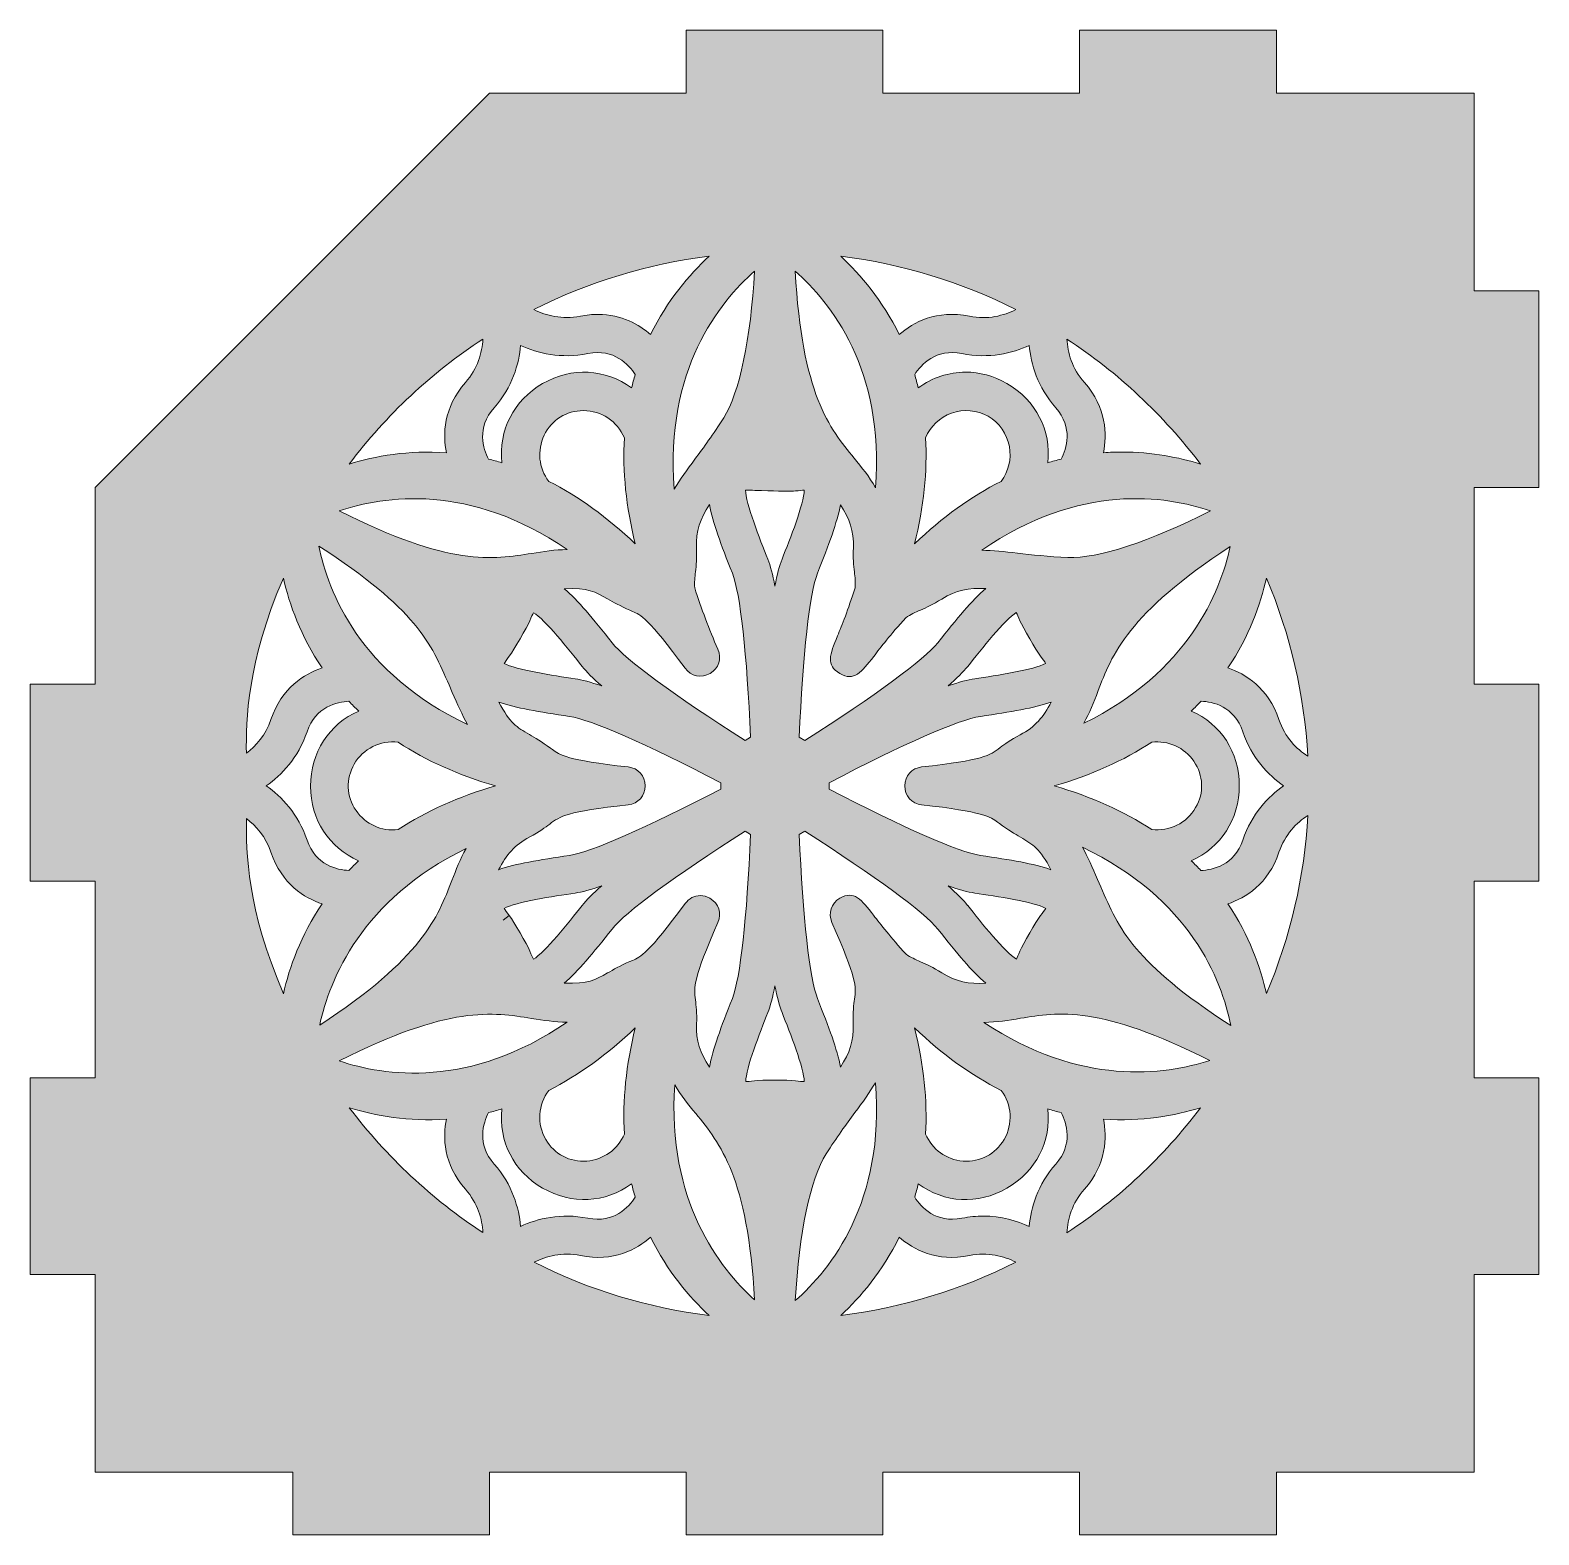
# Model space of a CAD drawing. Header units: inches. Extents: x 361 to 559, y 241 to 439.
import ezdxf

# ---------------------------------------------------------------- set-up
doc = ezdxf.new("R2010")
doc.units = ezdxf.units.IN
doc.header["$MEASUREMENT"] = 0
doc.layers.add('_U+0421_U+043B_U+043E_U+0439 1', color=7, linetype='Continuous')

msp = doc.modelspace()

# ---------------------------------------------------------------- hatches: boundary and pattern name
at = {"layer": '_U+0421_U+043B_U+043E_U+0439 1', "true_color": 0x1a1523}
h = msp.add_hatch(color=250, dxfattribs=at)
h.dxf.hatch_style = 2
h.paths.add_polyline_path([(559.03, 378.72), (559.03, 404.54), (550.54, 404.54), (550.54, 430.49), (524.59, 430.49), (524.59, 438.74), (498.76, 438.74), (498.76, 430.49), (472.94, 430.49), (472.94, 438.74), (447.12, 438.74), (447.12, 430.49), (421.29, 430.49), (369.52, 378.72), (369.52, 352.9), (361.01, 352.9), (361.01, 327.07), (369.52, 327.07), (369.52, 301.25), (361.01, 301.25), (361.01, 275.42), (369.52, 275.42), (369.52, 249.48), (395.47, 249.48), (395.47, 241.26), (421.29, 241.26), (421.29, 249.48), (447.12, 249.48), (447.12, 241.26), (472.94, 241.26), (472.94, 249.48), (498.76, 249.48), (498.76, 241.26), (524.59, 241.26), (524.59, 249.48), (550.54, 249.48), (550.54, 275.42), (559.03, 275.42), (559.03, 301.25), (550.54, 301.25), (550.54, 327.07), (559.03, 327.07), (559.03, 352.9), (550.54, 352.9), (550.54, 378.72)])
edge = h.paths.add_edge_path()
edge.add_spline(control_points=[(477.1, 307.79), (480.72, 304.32), (484.53, 301.57), (488.46, 299.59), (489.87, 297.71), (490.03, 295.2), (488.85, 293.16), (487.73, 291.21), (485.71, 290.16), (483.46, 290.32), (481.26, 290.49), (479.39, 291.84), (478.54, 293.86), (478.79, 298.25), (478.3, 302.92), (477.1, 307.79)], knot_values=[0, 0, 0, 0, 1, 1, 1, 2, 2, 2, 3, 3, 3, 4, 4, 4, 5, 5, 5, 5], degree=3, periodic=1)
edge = h.paths.add_edge_path()
edge.add_spline(control_points=[(439, 293.86), (438.14, 291.84), (436.27, 290.49), (434.06, 290.32), (431.83, 290.15), (429.81, 291.21), (428.68, 293.16), (427.5, 295.2), (427.66, 297.71), (429.08, 299.59), (433, 301.57), (436.81, 304.32), (440.43, 307.8), (439.23, 302.92), (438.75, 298.25), (439, 293.86)], knot_values=[0, 0, 0, 0, 1, 1, 1, 2, 2, 2, 3, 3, 3, 4, 4, 4, 5, 5, 5, 5], degree=3, periodic=1)
edge = h.paths.add_edge_path()
edge.add_spline(control_points=[(440.43, 371.32), (436.81, 374.79), (433.01, 377.55), (429.08, 379.52), (427.76, 381.28), (427.53, 383.57), (428.48, 385.57), (429.45, 387.6), (431.37, 388.81), (433.63, 388.81), (435.99, 388.81), (438.07, 387.42), (439, 385.25), (438.75, 380.86), (439.23, 376.19), (440.43, 371.32)], knot_values=[0, 0, 0, 0, 1, 1, 1, 2, 2, 2, 3, 3, 3, 4, 4, 4, 5, 5, 5, 5], degree=3, periodic=1)
edge = h.paths.add_edge_path()
edge.add_spline(control_points=[(478.54, 385.25), (479.18, 386.75), (480.41, 387.92), (481.95, 388.47), (483.55, 389.04), (485.31, 388.89), (486.76, 388.07), (488.22, 387.22), (489.23, 385.76), (489.54, 384.09), (489.83, 382.48), (489.44, 380.83), (488.46, 379.52), (484.53, 377.55), (480.73, 374.8), (477.1, 371.32), (478.3, 376.19), (478.79, 380.86), (478.54, 385.25)], knot_values=[0, 0, 0, 0, 1, 1, 1, 2, 2, 2, 3, 3, 3, 4, 4, 4, 5, 5, 5, 6, 6, 6, 6], degree=3, periodic=1)
edge = h.paths.add_edge_path()
edge.add_spline(control_points=[(499.31, 347.77), (500.1, 349.16), (500.62, 350.54), (501.16, 351.96), (502.99, 356.76), (505.05, 362.16), (518.52, 370.97), (517.23, 364.96), (513.02, 354.49), (499.31, 347.77)], knot_values=[0, 0, 0, 0, 1, 1, 1, 2, 2, 2, 3, 3, 3, 3], degree=3, periodic=1)
edge = h.paths.add_edge_path()
edge.add_spline(control_points=[(513.76, 342.78), (515.03, 340.92), (515.12, 338.65), (513.99, 336.7), (512.81, 334.65), (510.56, 333.55), (508.22, 333.83), (504.54, 336.24), (500.26, 338.16), (495.44, 339.56), (500.26, 340.95), (504.54, 342.87), (508.22, 345.29), (510.41, 345.55), (512.51, 344.6), (513.76, 342.78)], knot_values=[0, 0, 0, 0, 1, 1, 1, 2, 2, 2, 3, 3, 3, 4, 4, 4, 5, 5, 5, 5], degree=3, periodic=1)
edge = h.paths.add_edge_path()
edge.add_spline(control_points=[(497.23, 369.54), (497.23, 369.54), (497.23, 369.54), (497.23, 369.54), (494.64, 369.64), (492.49, 369.88), (490.59, 370.1), (488.87, 370.29), (487.35, 370.46), (485.91, 370.48), (498.81, 379.37), (510.09, 377.64), (515.94, 375.65), (507.97, 371.62), (501.08, 369.34), (497.23, 369.54)], knot_values=[0, 0, 0, 0, 1, 1, 1, 2, 2, 2, 3, 3, 3, 4, 4, 4, 5, 5, 5, 5], degree=3, periodic=1)
edge = h.paths.add_edge_path()
edge.add_spline(control_points=[(478.02, 337.07), (486.15, 336.17), (487.04, 335.5), (487.99, 334.78), (487.99, 334.78), (488.23, 334.6), (488.23, 334.6), (489.35, 333.78), (490.26, 333.25), (491, 332.82), (492.63, 331.87), (493.56, 331.33), (495, 328.56), (492.78, 329.35), (489.74, 329.84), (485.73, 330.43), (482.97, 330.84), (475.57, 334.09), (465.88, 339.14), (465.88, 339.14), (465.88, 339.97), (465.88, 339.97), (475.57, 345.02), (482.96, 348.27), (485.73, 348.68), (489.76, 349.27), (492.8, 349.77), (495.03, 350.56), (494.02, 348.6), (492.96, 347.31), (490.95, 346.26), (489.66, 345.58), (488.92, 345.03), (488.33, 344.58), (486.94, 343.52), (486.17, 342.95), (478.02, 342.04), (476.72, 341.9), (475.81, 340.87), (475.81, 339.56), (475.8, 338.24), (476.72, 337.22), (478.02, 337.07)], knot_values=[0, 0, 0, 0, 1, 1, 1, 2, 2, 2, 3, 3, 3, 4, 4, 4, 5, 5, 5, 6, 6, 6, 7, 7, 7, 8, 8, 8, 9, 9, 9, 10, 10, 10, 11, 11, 11, 12, 12, 12, 13, 13, 13, 14, 14, 14, 14], degree=3, periodic=1)
edge = h.paths.add_edge_path()
edge.add_spline(control_points=[(494.31, 323.48), (494.16, 323.25), (493.93, 322.94), (493.63, 322.54), (493.05, 321.77), (491.31, 318.76), (490.93, 317.87), (490.73, 317.38), (490.58, 317.05), (490.46, 316.82), (488.96, 317.7), (485.83, 321.64), (484.07, 323.87), (484.07, 323.87), (484.06, 323.87), (484.06, 323.87), (483.5, 324.58), (482.64, 325.44), (481.49, 326.44), (482.92, 325.94), (484.1, 325.62), (485, 325.49), (487.82, 325.07), (492.8, 324.33), (494.31, 323.48)], knot_values=[0, 0, 0, 0, 1, 1, 1, 2, 2, 2, 3, 3, 3, 4, 4, 4, 5, 5, 5, 6, 6, 6, 7, 7, 7, 8, 8, 8, 8], degree=3, periodic=1)
edge = h.paths.add_edge_path()
edge.add_spline(control_points=[(481.49, 352.67), (482.64, 353.67), (483.5, 354.53), (484.07, 355.24), (485.84, 357.47), (488.97, 361.42), (490.45, 362.3), (490.57, 362.08), (490.72, 361.74), (490.93, 361.24), (491.31, 360.36), (493.05, 357.34), (493.63, 356.57), (493.63, 356.57), (493.64, 356.56), (493.64, 356.56), (493.93, 356.18), (494.15, 355.87), (494.3, 355.64), (492.79, 354.77), (487.81, 354.04), (485, 353.62), (484.1, 353.49), (482.92, 353.17), (481.49, 352.67)], knot_values=[0, 0, 0, 0, 1, 1, 1, 2, 2, 2, 3, 3, 3, 4, 4, 4, 5, 5, 5, 6, 6, 6, 7, 7, 7, 8, 8, 8, 8], degree=3, periodic=1)
edge = h.paths.add_edge_path()
edge.add_spline(control_points=[(477.87, 362.63), (478.65, 362.97), (479.53, 363.36), (480.66, 364.08), (482.57, 365.29), (484.21, 365.56), (486.43, 365.46), (484.63, 363.93), (482.68, 361.53), (480.15, 358.35), (478.41, 356.16), (471.9, 351.37), (462.68, 345.51), (462.68, 345.51), (461.96, 345.93), (461.96, 345.93), (462.43, 356.84), (463.32, 364.87), (464.35, 367.47), (465.85, 371.25), (466.94, 374.14), (467.37, 376.46), (468.56, 374.6), (469.15, 373.04), (469.06, 370.78), (469, 369.45), (469.11, 368.49), (469.2, 367.64), (469.28, 366.91), (469.35, 366.28), (469.29, 365.54), (468.36, 362.62), (467.57, 360.67), (466.98, 359.24), (465.97, 356.76), (465.41, 355.39), (467.28, 354.31), (469.17, 353.21), (470.13, 354.47), (471.73, 356.54), (472.66, 357.75), (473.93, 359.4), (475.95, 361.63), (476.58, 362.07), (477.18, 362.33), (477.87, 362.63)], knot_values=[0, 0, 0, 0, 1, 1, 1, 2, 2, 2, 3, 3, 3, 4, 4, 4, 5, 5, 5, 6, 6, 6, 7, 7, 7, 8, 8, 8, 9, 9, 9, 10, 10, 10, 11, 11, 11, 12, 12, 12, 13, 13, 13, 14, 14, 14, 15, 15, 15, 15], degree=3, periodic=1)
edge = h.paths.add_edge_path()
edge.add_spline(control_points=[(458.77, 365.79), (458.48, 367.29), (458.17, 368.46), (457.83, 369.31), (456.78, 371.96), (454.93, 376.65), (454.91, 378.38), (455.41, 378.37), (456.18, 378.34), (457.01, 378.31), (459.24, 378.24), (460.87, 378.18), (461.47, 378.26), (461.99, 378.32), (462.36, 378.36), (462.61, 378.37), (462.6, 376.63), (460.75, 371.95), (459.7, 369.31), (459.36, 368.46), (459.05, 367.29), (458.77, 365.79)], knot_values=[0, 0, 0, 0, 1, 1, 1, 2, 2, 2, 3, 3, 3, 4, 4, 4, 5, 5, 5, 6, 6, 6, 7, 7, 7, 7], degree=3, periodic=1)
edge = h.paths.add_edge_path()
edge.add_spline(control_points=[(462.62, 300.74), (462.34, 300.76), (461.96, 300.79), (461.46, 300.85), (460.5, 300.97), (457.02, 300.97), (456.07, 300.85), (455.54, 300.79), (455.17, 300.75), (454.93, 300.74), (454.94, 302.48), (456.79, 307.16), (457.83, 309.81), (458.17, 310.65), (458.48, 311.83), (458.77, 313.32), (459.05, 311.83), (459.37, 310.65), (459.7, 309.81), (460.75, 307.16), (462.6, 302.46), (462.62, 300.74)], knot_values=[0, 0, 0, 0, 1, 1, 1, 2, 2, 2, 3, 3, 3, 4, 4, 4, 5, 5, 5, 6, 6, 6, 7, 7, 7, 7], degree=3, periodic=1)
edge = h.paths.add_edge_path()
edge.add_spline(control_points=[(471.98, 378.69), (471.14, 380.15), (470.17, 381.34), (469.16, 382.57), (465.94, 386.5), (462.31, 390.93), (461.43, 407.11), (466.06, 403.06), (473.17, 394.21), (471.98, 378.69)], knot_values=[0, 0, 0, 0, 1, 1, 1, 2, 2, 2, 3, 3, 3, 3], degree=3, periodic=1)
edge = h.paths.add_edge_path()
edge.add_spline(control_points=[(456.09, 407.11), (455.6, 398.23), (454.11, 391.12), (452.04, 387.86), (450.67, 385.7), (449.4, 383.97), (448.27, 382.44), (447.23, 381.03), (446.31, 379.78), (445.56, 378.52), (444.31, 394.14), (451.45, 403.04), (456.09, 407.11)], knot_values=[0, 0, 0, 0, 1, 1, 1, 2, 2, 2, 3, 3, 3, 4, 4, 4, 4], degree=3, periodic=1)
edge = h.paths.add_edge_path()
edge.add_spline(control_points=[(446.98, 354.99), (447.75, 353.95), (449.12, 353.67), (450.25, 354.32), (451.39, 354.97), (451.82, 356.27), (451.29, 357.48), (450.11, 360.16), (449.11, 362.8), (448.24, 365.55), (448.19, 366.28), (448.26, 366.91), (448.34, 367.64), (448.43, 368.49), (448.53, 369.45), (448.48, 370.78), (448.38, 373.05), (448.97, 374.61), (450.17, 376.47), (450.59, 374.14), (451.69, 371.25), (453.18, 367.47), (454.21, 364.87), (455.1, 356.84), (455.57, 345.93), (455.57, 345.93), (454.85, 345.51), (454.85, 345.51), (445.63, 351.38), (439.12, 356.16), (437.39, 358.35), (434.87, 361.52), (432.92, 363.91), (431.12, 365.44), (434.25, 365.58), (435.17, 365.04), (436.81, 364.1), (437.55, 363.68), (438.47, 363.16), (439.74, 362.6), (439.74, 362.6), (440.07, 362.46), (440.07, 362.46), (441.13, 362.02), (442.12, 361.6), (446.98, 354.99)], knot_values=[0, 0, 0, 0, 1, 1, 1, 2, 2, 2, 3, 3, 3, 4, 4, 4, 5, 5, 5, 6, 6, 6, 7, 7, 7, 8, 8, 8, 9, 9, 9, 10, 10, 10, 11, 11, 11, 12, 12, 12, 13, 13, 13, 14, 14, 14, 15, 15, 15, 15], degree=3, periodic=1)
edge = h.paths.add_edge_path()
edge.add_spline(control_points=[(423.23, 323.47), (424.74, 324.34), (429.72, 325.07), (432.54, 325.49), (433.43, 325.62), (434.61, 325.94), (436.05, 326.44), (434.89, 325.44), (434.03, 324.58), (433.46, 323.86), (431.69, 321.63), (428.56, 317.69), (427.08, 316.81), (426.96, 317.04), (426.81, 317.37), (426.6, 317.87), (426.22, 318.76), (424.48, 321.77), (423.9, 322.54), (423.9, 322.54), (423.1, 321.94), (423.1, 321.94), (423.1, 321.94), (423.9, 322.54), (423.9, 322.54), (423.58, 322.97), (423.37, 323.26), (423.23, 323.47)], knot_values=[0, 0, 0, 0, 1, 1, 1, 2, 2, 2, 3, 3, 3, 4, 4, 4, 5, 5, 5, 6, 6, 6, 7, 7, 7, 8, 8, 8, 9, 9, 9, 9], degree=3, periodic=1)
edge = h.paths.add_edge_path()
edge.add_spline(control_points=[(431.8, 330.43), (427.78, 329.84), (424.73, 329.34), (422.5, 328.55), (423.52, 330.51), (424.57, 331.8), (426.58, 332.85), (427.87, 333.53), (428.61, 334.09), (429.2, 334.54), (430.59, 335.59), (431.36, 336.17), (439.51, 337.07), (440.82, 337.22), (441.73, 338.24), (441.73, 339.56), (441.73, 340.87), (440.82, 341.9), (439.51, 342.04), (431.38, 342.94), (430.49, 343.62), (429.55, 344.33), (429.55, 344.33), (429.3, 344.51), (429.3, 344.51), (428.18, 345.34), (427.26, 345.87), (426.53, 346.3), (424.9, 347.25), (423.97, 347.79), (422.53, 350.55), (424.75, 349.77), (427.79, 349.27), (431.8, 348.68), (434.56, 348.27), (441.96, 345.02), (451.65, 339.97), (451.65, 339.97), (451.65, 339.14), (451.65, 339.14), (441.96, 334.09), (434.57, 330.85), (431.8, 330.43)], knot_values=[0, 0, 0, 0, 1, 1, 1, 2, 2, 2, 3, 3, 3, 4, 4, 4, 5, 5, 5, 6, 6, 6, 7, 7, 7, 8, 8, 8, 9, 9, 9, 10, 10, 10, 11, 11, 11, 12, 12, 12, 13, 13, 13, 14, 14, 14, 14], degree=3, periodic=1)
edge = h.paths.add_edge_path()
edge.add_spline(control_points=[(423.22, 355.63), (423.36, 355.84), (423.57, 356.14), (423.9, 356.57), (424.48, 357.34), (426.22, 360.36), (426.6, 361.24), (426.8, 361.73), (426.96, 362.07), (427.07, 362.29), (428.57, 361.41), (431.7, 357.47), (433.47, 355.24), (434.03, 354.53), (434.89, 353.67), (436.04, 352.67), (434.6, 353.17), (433.43, 353.49), (432.53, 353.62), (429.72, 354.04), (424.73, 354.78), (423.22, 355.63)], knot_values=[0, 0, 0, 0, 1, 1, 1, 2, 2, 2, 3, 3, 3, 4, 4, 4, 5, 5, 5, 6, 6, 6, 7, 7, 7, 7], degree=3, periodic=1)
edge = h.paths.add_edge_path()
edge.add_spline(control_points=[(431.5, 370.57), (429.88, 370.56), (428.4, 370.32), (426.87, 370.07), (421.78, 369.25), (416.05, 368.32), (401.59, 375.65), (407.42, 377.63), (418.65, 379.36), (431.5, 370.57)], knot_values=[0, 0, 0, 0, 1, 1, 1, 2, 2, 2, 3, 3, 3, 3], degree=3, periodic=1)
edge = h.paths.add_edge_path()
edge.add_spline(control_points=[(422.09, 339.56), (417.27, 338.16), (412.99, 336.24), (409.31, 333.83), (407.12, 333.56), (405.03, 334.51), (403.78, 336.33), (402.5, 338.18), (402.42, 340.46), (403.54, 342.41), (404.72, 344.46), (406.96, 345.57), (409.31, 345.28), (412.99, 342.87), (417.27, 340.95), (422.09, 339.56)], knot_values=[0, 0, 0, 0, 1, 1, 1, 2, 2, 2, 3, 3, 3, 4, 4, 4, 5, 5, 5, 5], degree=3, periodic=1)
edge = h.paths.add_edge_path()
edge.add_spline(control_points=[(415.64, 383.28), (410.64, 383.63), (406.27, 382.84), (402.89, 381.79), (407.78, 388.27), (413.66, 393.77), (420.43, 398.19), (420.33, 396.42), (419.77, 394.34), (418.14, 392.49), (415.23, 389.17), (415.16, 385.67), (415.64, 383.28)], knot_values=[0, 0, 0, 0, 1, 1, 1, 2, 2, 2, 3, 3, 3, 4, 4, 4, 4], degree=3, periodic=1)
edge = h.paths.add_edge_path()
edge.add_spline(control_points=[(415.99, 352.8), (415.99, 352.8), (416.41, 351.83), (416.41, 351.83), (417.1, 350.26), (417.71, 348.87), (418.41, 347.61), (404.26, 354.34), (400.12, 364.97), (398.92, 371.03), (411.7, 362.74), (413.61, 358.33), (415.99, 352.8)], knot_values=[0, 0, 0, 0, 1, 1, 1, 2, 2, 2, 3, 3, 3, 4, 4, 4, 4], degree=3, periodic=1)
edge = h.paths.add_edge_path()
edge.add_spline(control_points=[(404.13, 349.38), (400.24, 347.66), (397.81, 343.95), (397.81, 339.51), (397.81, 335.12), (400.24, 331.44), (404.12, 329.73), (403.68, 329.31), (403.25, 328.88), (402.84, 328.46), (401.31, 328.53), (398.47, 329.13), (397.35, 332.44), (396.19, 335.9), (394, 338.14), (392, 339.56), (394, 340.97), (396.19, 343.22), (397.35, 346.67), (398.47, 349.98), (401.31, 350.59), (402.84, 350.66), (403.25, 350.23), (403.68, 349.8), (404.13, 349.38)], knot_values=[0, 0, 0, 0, 1, 1, 1, 2, 2, 2, 3, 3, 3, 4, 4, 4, 5, 5, 5, 6, 6, 6, 7, 7, 7, 8, 8, 8, 8], degree=3, periodic=1)
edge = h.paths.add_edge_path()
edge.add_spline(control_points=[(418.22, 331.34), (417.44, 329.95), (416.91, 328.57), (416.37, 327.15), (414.53, 322.35), (412.46, 316.94), (399.01, 308.15), (400.3, 314.15), (404.51, 324.63), (418.22, 331.34)], knot_values=[0, 0, 0, 0, 1, 1, 1, 2, 2, 2, 3, 3, 3, 3], degree=3, periodic=1)
edge = h.paths.add_edge_path()
edge.add_spline(control_points=[(402.9, 297.32), (406.28, 296.27), (410.64, 295.47), (415.64, 295.83), (415.16, 293.44), (415.23, 289.94), (418.14, 286.62), (419.78, 284.76), (420.34, 282.68), (420.44, 280.92), (413.75, 285.29), (407.76, 290.9), (402.9, 297.32)], knot_values=[0, 0, 0, 0, 1, 1, 1, 2, 2, 2, 3, 3, 3, 4, 4, 4, 4], degree=3, periodic=1)
edge = h.paths.add_edge_path()
edge.add_spline(control_points=[(401.59, 303.46), (416.02, 310.78), (421.75, 309.86), (426.83, 309.04), (428.37, 308.79), (429.86, 308.55), (431.49, 308.55), (418.64, 299.75), (407.42, 301.48), (401.59, 303.46)], knot_values=[0, 0, 0, 0, 1, 1, 1, 2, 2, 2, 3, 3, 3, 3], degree=3, periodic=1)
edge = h.paths.add_edge_path()
edge.add_spline(control_points=[(440.07, 316.66), (440.07, 316.66), (439.74, 316.52), (439.74, 316.52), (438.47, 315.96), (437.55, 315.43), (436.81, 315.01), (435.17, 314.08), (434.25, 313.55), (431.12, 313.67), (432.92, 315.21), (434.87, 317.59), (437.39, 320.77), (439.12, 322.95), (445.63, 327.74), (454.85, 333.6), (454.85, 333.6), (455.57, 333.18), (455.57, 333.18), (455.1, 322.27), (454.21, 314.24), (453.18, 311.65), (451.69, 307.86), (450.59, 304.97), (450.16, 302.65), (448.97, 304.51), (448.38, 306.07), (448.48, 308.33), (448.54, 309.8), (448.42, 310.72), (448.33, 311.46), (448.12, 313.18), (448, 314.13), (451.29, 321.64), (451.82, 322.84), (451.39, 324.14), (450.24, 324.8), (449.83, 325.04), (449.39, 325.15), (448.96, 325.15), (448.2, 325.15), (447.48, 324.8), (446.99, 324.12), (442.12, 317.51), (441.13, 317.1), (440.07, 316.66)], knot_values=[0, 0, 0, 0, 1, 1, 1, 2, 2, 2, 3, 3, 3, 4, 4, 4, 5, 5, 5, 6, 6, 6, 7, 7, 7, 8, 8, 8, 9, 9, 9, 10, 10, 10, 11, 11, 11, 12, 12, 12, 13, 13, 13, 14, 14, 14, 15, 15, 15, 15], degree=3, periodic=1)
edge = h.paths.add_edge_path()
edge.add_spline(control_points=[(445.61, 300.33), (446.44, 298.91), (447.39, 297.74), (448.38, 296.54), (451.58, 292.62), (455.2, 288.2), (456.09, 272.1), (451.53, 276.22), (444.57, 285.1), (445.61, 300.33)], knot_values=[0, 0, 0, 0, 1, 1, 1, 2, 2, 2, 3, 3, 3, 3], degree=3, periodic=1)
edge = h.paths.add_edge_path()
edge.add_spline(control_points=[(461.44, 272), (461.93, 280.88), (463.42, 287.99), (465.5, 291.26), (466.86, 293.41), (468.13, 295.14), (469.26, 296.67), (470.3, 298.08), (471.22, 299.33), (471.97, 300.6), (473.22, 284.97), (466.08, 276.07), (461.44, 272)], knot_values=[0, 0, 0, 0, 1, 1, 1, 2, 2, 2, 3, 3, 3, 4, 4, 4, 4], degree=3, periodic=1)
edge = h.paths.add_edge_path()
edge.add_spline(control_points=[(471.72, 322.58), (470.13, 324.64), (469.17, 325.89), (467.28, 324.81), (466.18, 324.17), (465.73, 322.81), (466.24, 321.64), (469.54, 314.12), (469.43, 313.27), (469.21, 311.58), (469.11, 310.83), (468.99, 309.89), (469.05, 308.33), (469.15, 306.07), (468.56, 304.51), (467.37, 302.65), (466.94, 304.97), (465.85, 307.86), (464.35, 311.65), (463.32, 314.24), (462.43, 322.27), (461.96, 333.19), (461.96, 333.19), (462.68, 333.6), (462.68, 333.6), (471.9, 327.74), (478.41, 322.96), (480.15, 320.77), (482.67, 317.58), (484.63, 315.19), (486.43, 313.65), (484.23, 313.55), (482.57, 313.82), (480.66, 315.04), (479.53, 315.75), (478.65, 316.14), (477.87, 316.48), (477.19, 316.78), (476.61, 317.04), (475.99, 317.46), (473.95, 319.7), (472.66, 321.36), (471.72, 322.58)], knot_values=[0, 0, 0, 0, 1, 1, 1, 2, 2, 2, 3, 3, 3, 4, 4, 4, 5, 5, 5, 6, 6, 6, 7, 7, 7, 8, 8, 8, 9, 9, 9, 10, 10, 10, 11, 11, 11, 12, 12, 12, 13, 13, 13, 14, 14, 14, 14], degree=3, periodic=1)
edge = h.paths.add_edge_path()
edge.add_spline(control_points=[(486.2, 308.52), (487.91, 308.53), (489.43, 308.79), (491.01, 309.05), (495.9, 309.88), (501.42, 310.82), (515.85, 303.51), (510, 301.63), (498.85, 300.04), (486.2, 308.52)], knot_values=[0, 0, 0, 0, 1, 1, 1, 2, 2, 2, 3, 3, 3, 3], degree=3, periodic=1)
edge = h.paths.add_edge_path()
edge.add_spline(control_points=[(501.55, 326.29), (501.55, 326.29), (501.12, 327.28), (501.12, 327.28), (500.43, 328.85), (499.82, 330.25), (499.12, 331.51), (513.27, 324.78), (517.41, 314.14), (518.61, 308.09), (505.84, 316.37), (503.93, 320.77), (501.55, 326.29)], knot_values=[0, 0, 0, 0, 1, 1, 1, 2, 2, 2, 3, 3, 3, 4, 4, 4, 4], degree=3, periodic=1)
edge = h.paths.add_edge_path()
edge.add_spline(control_points=[(513.41, 329.73), (517.3, 331.45), (519.72, 335.16), (519.72, 339.6), (519.72, 343.99), (517.3, 347.67), (513.41, 349.38), (513.86, 349.81), (514.29, 350.24), (514.7, 350.67), (516.22, 350.61), (519.05, 350.02), (520.18, 346.67), (521.34, 343.22), (523.53, 340.97), (525.53, 339.56), (523.53, 338.14), (521.35, 335.9), (520.18, 332.44), (519.06, 329.13), (516.23, 328.52), (514.69, 328.45), (514.28, 328.88), (513.85, 329.31), (513.41, 329.73)], knot_values=[0, 0, 0, 0, 1, 1, 1, 2, 2, 2, 3, 3, 3, 4, 4, 4, 5, 5, 5, 6, 6, 6, 7, 7, 7, 8, 8, 8, 8], degree=3, periodic=1)
edge = h.paths.add_edge_path()
edge.add_spline(control_points=[(524.92, 348.27), (523.51, 352.45), (520.51, 354.26), (518.21, 355.04), (521.01, 359.18), (522.5, 363.36), (523.28, 366.82), (526.45, 359.35), (528.27, 351.51), (528.71, 343.44), (527.23, 344.41), (525.7, 345.93), (524.92, 348.27)], knot_values=[0, 0, 0, 0, 1, 1, 1, 2, 2, 2, 3, 3, 3, 4, 4, 4, 4], degree=3, periodic=1)
edge = h.paths.add_edge_path()
edge.add_spline(control_points=[(514.63, 381.79), (511.81, 382.67), (508.3, 383.37), (504.31, 383.37), (503.52, 383.37), (502.72, 383.34), (501.89, 383.28), (502.37, 385.67), (502.31, 389.17), (499.39, 392.49), (497.75, 394.35), (497.19, 396.43), (497.09, 398.2), (503.78, 393.82), (509.77, 388.21), (514.63, 381.79)], knot_values=[0, 0, 0, 0, 1, 1, 1, 2, 2, 2, 3, 3, 3, 4, 4, 4, 5, 5, 5, 5], degree=3, periodic=1)
edge = h.paths.add_edge_path()
edge.add_spline(control_points=[(495.63, 389.18), (497.94, 386.56), (497.05, 383.8), (496.35, 382.44), (495.77, 382.3), (495.18, 382.14), (494.59, 381.96), (495.05, 386.19), (493.05, 390.15), (489.21, 392.37), (487.48, 393.37), (485.62, 393.86), (483.79, 393.86), (481.6, 393.86), (479.44, 393.16), (477.58, 391.79), (477.43, 392.39), (477.28, 392.97), (477.11, 393.54), (477.94, 394.83), (479.88, 396.98), (483.31, 396.3), (486.88, 395.58), (489.92, 396.35), (492.15, 397.37), (492.37, 394.94), (493.23, 391.92), (495.63, 389.18)], knot_values=[0, 0, 0, 0, 1, 1, 1, 2, 2, 2, 3, 3, 3, 4, 4, 4, 5, 5, 5, 6, 6, 6, 7, 7, 7, 8, 8, 8, 9, 9, 9, 9], degree=3, periodic=1)
edge = h.paths.add_edge_path()
edge.add_spline(control_points=[(484.3, 401.2), (479.97, 402.07), (476.91, 400.39), (475.08, 398.78), (472.89, 403.27), (470.01, 406.65), (467.41, 409.06), (475.47, 408.07), (483.17, 405.72), (490.38, 402.07), (488.79, 401.27), (486.71, 400.71), (484.3, 401.2)], knot_values=[0, 0, 0, 0, 1, 1, 1, 2, 2, 2, 3, 3, 3, 4, 4, 4, 4], degree=3, periodic=1)
edge = h.paths.add_edge_path()
edge.add_spline(control_points=[(450.12, 409.06), (447.52, 406.65), (444.64, 403.28), (442.45, 398.78), (440.97, 400.08), (438.67, 401.44), (435.54, 401.44), (434.82, 401.44), (434.05, 401.37), (433.23, 401.2), (430.8, 400.72), (428.72, 401.27), (427.14, 402.07), (434.35, 405.72), (442.06, 408.07), (450.12, 409.06)], knot_values=[0, 0, 0, 0, 1, 1, 1, 2, 2, 2, 3, 3, 3, 4, 4, 4, 5, 5, 5, 5], degree=3, periodic=1)
edge = h.paths.add_edge_path()
edge.add_spline(control_points=[(425.39, 397.37), (427.61, 396.35), (430.65, 395.58), (434.22, 396.3), (437.65, 396.99), (439.59, 394.83), (440.42, 393.54), (440.25, 392.97), (440.1, 392.39), (439.95, 391.79), (436.52, 394.3), (432.1, 394.56), (428.27, 392.35), (424.45, 390.15), (422.47, 386.2), (422.94, 381.97), (422.34, 382.14), (421.75, 382.3), (421.17, 382.44), (420.47, 383.8), (419.56, 386.54), (421.9, 389.19), (424.31, 391.92), (425.16, 394.94), (425.39, 397.37)], knot_values=[0, 0, 0, 0, 1, 1, 1, 2, 2, 2, 3, 3, 3, 4, 4, 4, 5, 5, 5, 6, 6, 6, 7, 7, 7, 8, 8, 8, 8], degree=3, periodic=1)
edge = h.paths.add_edge_path()
edge.add_spline(control_points=[(394.25, 366.84), (395.03, 363.38), (396.52, 359.19), (399.32, 355.04), (397.02, 354.25), (394.02, 352.45), (392.61, 348.27), (391.92, 346.2), (390.64, 344.79), (389.39, 343.83), (389.33, 348.2), (389.45, 355.69), (394.25, 366.84)], knot_values=[0, 0, 0, 0, 1, 1, 1, 2, 2, 2, 3, 3, 3, 4, 4, 4, 4], degree=3, periodic=1)
edge = h.paths.add_edge_path()
edge.add_spline(control_points=[(389.39, 335.27), (390.65, 334.32), (391.92, 332.91), (392.61, 330.84), (394.03, 326.66), (397.02, 324.85), (399.32, 324.07), (396.52, 319.93), (395.03, 315.74), (394.25, 312.28), (389.48, 323.37), (389.34, 330.88), (389.39, 335.27)], knot_values=[0, 0, 0, 0, 1, 1, 1, 2, 2, 2, 3, 3, 3, 4, 4, 4, 4], degree=3, periodic=1)
edge = h.paths.add_edge_path()
edge.add_spline(control_points=[(421.9, 289.93), (419.59, 292.55), (420.48, 295.31), (421.18, 296.68), (421.76, 296.81), (422.35, 296.97), (422.94, 297.15), (422.47, 292.92), (424.45, 288.98), (428.26, 286.78), (432.1, 284.56), (436.52, 284.81), (439.95, 287.33), (440.1, 286.73), (440.25, 286.14), (440.42, 285.57), (439.59, 284.28), (437.65, 282.13), (434.22, 282.81), (430.65, 283.53), (427.61, 282.76), (425.39, 281.74), (425.16, 284.17), (424.31, 287.19), (421.9, 289.93)], knot_values=[0, 0, 0, 0, 1, 1, 1, 2, 2, 2, 3, 3, 3, 4, 4, 4, 5, 5, 5, 6, 6, 6, 7, 7, 7, 8, 8, 8, 8], degree=3, periodic=1)
edge = h.paths.add_edge_path()
edge.add_spline(control_points=[(433.24, 277.91), (437.56, 277.05), (440.63, 278.73), (442.45, 280.33), (444.64, 275.84), (447.52, 272.46), (450.12, 270.06), (442.07, 271.05), (434.36, 273.39), (427.15, 277.04), (428.74, 277.83), (430.82, 278.4), (433.24, 277.91)], knot_values=[0, 0, 0, 0, 1, 1, 1, 2, 2, 2, 3, 3, 3, 4, 4, 4, 4], degree=3, periodic=1)
edge = h.paths.add_edge_path()
edge.add_spline(control_points=[(467.42, 270.06), (470.02, 272.46), (472.89, 275.84), (475.08, 280.33), (476.9, 278.73), (479.97, 277.05), (484.3, 277.91), (486.73, 278.4), (488.81, 277.84), (490.39, 277.05), (483.26, 273.44), (475.4, 271.05), (467.42, 270.06)], knot_values=[0, 0, 0, 0, 1, 1, 1, 2, 2, 2, 3, 3, 3, 4, 4, 4, 4], degree=3, periodic=1)
edge = h.paths.add_edge_path()
edge.add_spline(control_points=[(492.15, 281.74), (490.53, 282.48), (488.48, 283.09), (486.1, 283.09), (485.21, 283.09), (484.28, 283.01), (483.31, 282.82), (483.31, 282.82), (483.31, 282.82), (483.31, 282.82), (479.89, 282.13), (477.94, 284.28), (477.11, 285.57), (477.28, 286.14), (477.44, 286.73), (477.58, 287.33), (481, 284.81), (485.4, 284.55), (489.21, 286.75), (493.05, 288.96), (495.05, 292.92), (494.59, 297.15), (495.18, 296.97), (495.77, 296.82), (496.35, 296.68), (497.05, 295.31), (497.95, 292.55), (495.64, 289.93), (493.23, 287.19), (492.37, 284.17), (492.15, 281.74)], knot_values=[0, 0, 0, 0, 1, 1, 1, 2, 2, 2, 3, 3, 3, 4, 4, 4, 5, 5, 5, 6, 6, 6, 7, 7, 7, 8, 8, 8, 9, 9, 9, 10, 10, 10, 10], degree=3, periodic=1)
edge = h.paths.add_edge_path()
edge.add_spline(control_points=[(499.39, 286.62), (502.31, 289.94), (502.37, 293.44), (501.89, 295.83), (506.89, 295.47), (511.26, 296.28), (514.64, 297.32), (509.75, 290.84), (503.86, 285.33), (497.09, 280.91), (497.19, 282.68), (497.75, 284.76), (499.39, 286.62)], knot_values=[0, 0, 0, 0, 1, 1, 1, 2, 2, 2, 3, 3, 3, 4, 4, 4, 4], degree=3, periodic=1)
edge = h.paths.add_edge_path()
edge.add_spline(control_points=[(523.28, 312.29), (522.5, 315.75), (521.01, 319.93), (518.21, 324.07), (520.52, 324.85), (523.51, 326.66), (524.92, 330.84), (525.71, 333.19), (527.23, 334.71), (528.72, 335.69), (528.27, 327.61), (526.45, 319.77), (523.28, 312.29)], knot_values=[0, 0, 0, 0, 1, 1, 1, 2, 2, 2, 3, 3, 3, 4, 4, 4, 4], degree=3, periodic=1)

# ---------------------------------------------------------------- linework, layer by layer
at = {"layer": '_U+0421_U+043B_U+043E_U+0439 1', "lineweight": 0}
msp.add_lwpolyline([(559.03, 378.72), (559.03, 404.54), (550.54, 404.54), (550.54, 430.49), (524.59, 430.49), (524.59, 438.74), (498.76, 438.74), (498.76, 430.49), (472.94, 430.49), (472.94, 438.74), (447.12, 438.74), (447.12, 430.49), (421.29, 430.49), (369.52, 378.72), (369.52, 352.9), (361.01, 352.9), (361.01, 327.07), (369.52, 327.07), (369.52, 301.25), (361.01, 301.25), (361.01, 275.42), (369.52, 275.42), (369.52, 249.48), (395.47, 249.48), (395.47, 241.26), (421.29, 241.26), (421.29, 249.48), (447.12, 249.48), (447.12, 241.26), (472.94, 241.26), (472.94, 249.48), (498.76, 249.48), (498.76, 241.26), (524.59, 241.26), (524.59, 249.48), (550.54, 249.48), (550.54, 275.42), (559.03, 275.42), (559.03, 301.25), (550.54, 301.25), (550.54, 327.07), (559.03, 327.07), (559.03, 352.9), (550.54, 352.9), (550.54, 378.72), (559.03, 378.72)], dxfattribs=at)
for points, knots in [([(450.12, 409.06), (447.52, 406.65), (444.64, 403.28), (442.45, 398.78), (440.97, 400.08), (438.67, 401.44), (435.54, 401.44), (434.82, 401.44), (434.05, 401.37), (433.23, 401.2), (430.8, 400.72), (428.72, 401.27), (427.14, 402.07), (434.35, 405.72), (442.06, 408.07), (450.12, 409.06)], [0, 0, 0, 0, 1, 1, 1, 2, 2, 2, 3, 3, 3, 4, 4, 4, 5, 5, 5, 5]), ([(484.3, 401.2), (479.97, 402.07), (476.91, 400.39), (475.08, 398.78), (472.89, 403.27), (470.01, 406.65), (467.41, 409.06), (475.47, 408.07), (483.17, 405.72), (490.38, 402.07), (488.79, 401.27), (486.71, 400.71), (484.3, 401.2)], [0, 0, 0, 0, 1, 1, 1, 2, 2, 2, 3, 3, 3, 4, 4, 4, 4]), ([(456.09, 407.11), (455.6, 398.23), (454.11, 391.12), (452.04, 387.86), (450.67, 385.7), (449.4, 383.97), (448.27, 382.44), (447.23, 381.03), (446.31, 379.78), (445.56, 378.52), (444.31, 394.14), (451.45, 403.04), (456.09, 407.11)], [0, 0, 0, 0, 1, 1, 1, 2, 2, 2, 3, 3, 3, 4, 4, 4, 4]), ([(471.98, 378.69), (471.14, 380.15), (470.17, 381.34), (469.16, 382.57), (465.94, 386.5), (462.31, 390.93), (461.43, 407.11), (466.06, 403.06), (473.17, 394.21), (471.98, 378.69)], [0, 0, 0, 0, 1, 1, 1, 2, 2, 2, 3, 3, 3, 3]), ([(415.64, 383.28), (410.64, 383.63), (406.27, 382.84), (402.89, 381.79), (407.78, 388.27), (413.66, 393.77), (420.43, 398.19), (420.33, 396.42), (419.77, 394.34), (418.14, 392.49), (415.23, 389.17), (415.16, 385.67), (415.64, 383.28)], [0, 0, 0, 0, 1, 1, 1, 2, 2, 2, 3, 3, 3, 4, 4, 4, 4]), ([(514.63, 381.79), (511.81, 382.67), (508.3, 383.37), (504.31, 383.37), (503.52, 383.37), (502.72, 383.34), (501.89, 383.28), (502.37, 385.67), (502.31, 389.17), (499.39, 392.49), (497.75, 394.35), (497.19, 396.43), (497.09, 398.2), (503.78, 393.82), (509.77, 388.21), (514.63, 381.79)], [0, 0, 0, 0, 1, 1, 1, 2, 2, 2, 3, 3, 3, 4, 4, 4, 5, 5, 5, 5]), ([(425.39, 397.37), (427.61, 396.35), (430.65, 395.58), (434.22, 396.3), (437.65, 396.99), (439.59, 394.83), (440.42, 393.54), (440.25, 392.97), (440.1, 392.39), (439.95, 391.79), (436.52, 394.3), (432.1, 394.56), (428.27, 392.35), (424.45, 390.15), (422.47, 386.2), (422.94, 381.97), (422.34, 382.14), (421.75, 382.3), (421.17, 382.44), (420.47, 383.8), (419.56, 386.54), (421.9, 389.19), (424.31, 391.92), (425.16, 394.94), (425.39, 397.37)], [0, 0, 0, 0, 1, 1, 1, 2, 2, 2, 3, 3, 3, 4, 4, 4, 5, 5, 5, 6, 6, 6, 7, 7, 7, 8, 8, 8, 8]), ([(495.63, 389.18), (497.94, 386.56), (497.05, 383.8), (496.35, 382.44), (495.77, 382.3), (495.18, 382.14), (494.59, 381.96), (495.05, 386.19), (493.05, 390.15), (489.21, 392.37), (487.48, 393.37), (485.62, 393.86), (483.79, 393.86), (481.6, 393.86), (479.44, 393.16), (477.58, 391.79), (477.43, 392.39), (477.28, 392.97), (477.11, 393.54), (477.94, 394.83), (479.88, 396.98), (483.31, 396.3), (486.88, 395.58), (489.92, 396.35), (492.15, 397.37), (492.37, 394.94), (493.23, 391.92), (495.63, 389.18)], [0, 0, 0, 0, 1, 1, 1, 2, 2, 2, 3, 3, 3, 4, 4, 4, 5, 5, 5, 6, 6, 6, 7, 7, 7, 8, 8, 8, 9, 9, 9, 9]), ([(440.43, 371.32), (436.81, 374.79), (433.01, 377.55), (429.08, 379.52), (427.76, 381.28), (427.53, 383.57), (428.48, 385.57), (429.45, 387.6), (431.37, 388.81), (433.63, 388.81), (435.99, 388.81), (438.07, 387.42), (439, 385.25), (438.75, 380.86), (439.23, 376.19), (440.43, 371.32)], [0, 0, 0, 0, 1, 1, 1, 2, 2, 2, 3, 3, 3, 4, 4, 4, 5, 5, 5, 5]), ([(478.54, 385.25), (479.18, 386.75), (480.41, 387.92), (481.95, 388.47), (483.55, 389.04), (485.31, 388.89), (486.76, 388.07), (488.22, 387.22), (489.23, 385.76), (489.54, 384.09), (489.83, 382.48), (489.44, 380.83), (488.46, 379.52), (484.53, 377.55), (480.73, 374.8), (477.1, 371.32), (478.3, 376.19), (478.79, 380.86), (478.54, 385.25)], [0, 0, 0, 0, 1, 1, 1, 2, 2, 2, 3, 3, 3, 4, 4, 4, 5, 5, 5, 6, 6, 6, 6]), ([(431.5, 370.57), (429.88, 370.56), (428.4, 370.32), (426.87, 370.07), (421.78, 369.25), (416.05, 368.32), (401.59, 375.65), (407.42, 377.63), (418.65, 379.36), (431.5, 370.57)], [0, 0, 0, 0, 1, 1, 1, 2, 2, 2, 3, 3, 3, 3]), ([(458.77, 365.79), (458.48, 367.29), (458.17, 368.46), (457.83, 369.31), (456.78, 371.96), (454.93, 376.65), (454.91, 378.38), (455.41, 378.37), (456.18, 378.34), (457.01, 378.31), (459.24, 378.24), (460.87, 378.18), (461.47, 378.26), (461.99, 378.32), (462.36, 378.36), (462.61, 378.37), (462.6, 376.63), (460.75, 371.95), (459.7, 369.31), (459.36, 368.46), (459.05, 367.29), (458.77, 365.79)], [0, 0, 0, 0, 1, 1, 1, 2, 2, 2, 3, 3, 3, 4, 4, 4, 5, 5, 5, 6, 6, 6, 7, 7, 7, 7]), ([(497.23, 369.54), (497.23, 369.54), (497.23, 369.54), (497.23, 369.54), (494.64, 369.64), (492.49, 369.88), (490.59, 370.1), (488.87, 370.29), (487.35, 370.46), (485.91, 370.48), (498.81, 379.37), (510.09, 377.64), (515.94, 375.65), (507.97, 371.62), (501.08, 369.34), (497.23, 369.54)], [0, 0, 0, 0, 1, 1, 1, 2, 2, 2, 3, 3, 3, 4, 4, 4, 5, 5, 5, 5]), ([(446.98, 354.99), (447.75, 353.95), (449.12, 353.67), (450.25, 354.32), (451.39, 354.97), (451.82, 356.27), (451.29, 357.48), (450.11, 360.16), (449.11, 362.8), (448.24, 365.55), (448.19, 366.28), (448.26, 366.91), (448.34, 367.64), (448.43, 368.49), (448.53, 369.45), (448.48, 370.78), (448.38, 373.05), (448.97, 374.61), (450.17, 376.47), (450.59, 374.14), (451.69, 371.25), (453.18, 367.47), (454.21, 364.87), (455.1, 356.84), (455.57, 345.93), (455.57, 345.93), (454.85, 345.51), (454.85, 345.51), (445.63, 351.38), (439.12, 356.16), (437.39, 358.35), (434.87, 361.52), (432.92, 363.91), (431.12, 365.44), (434.25, 365.58), (435.17, 365.04), (436.81, 364.1), (437.55, 363.68), (438.47, 363.16), (439.74, 362.6), (439.74, 362.6), (440.07, 362.46), (440.07, 362.46), (441.13, 362.02), (442.12, 361.6), (446.98, 354.99)], [0, 0, 0, 0, 1, 1, 1, 2, 2, 2, 3, 3, 3, 4, 4, 4, 5, 5, 5, 6, 6, 6, 7, 7, 7, 8, 8, 8, 9, 9, 9, 10, 10, 10, 11, 11, 11, 12, 12, 12, 13, 13, 13, 14, 14, 14, 15, 15, 15, 15]), ([(477.87, 362.63), (478.65, 362.97), (479.53, 363.36), (480.66, 364.08), (482.57, 365.29), (484.21, 365.56), (486.43, 365.46), (484.63, 363.93), (482.68, 361.53), (480.15, 358.35), (478.41, 356.16), (471.9, 351.37), (462.68, 345.51), (462.68, 345.51), (461.96, 345.93), (461.96, 345.93), (462.43, 356.84), (463.32, 364.87), (464.35, 367.47), (465.85, 371.25), (466.94, 374.14), (467.37, 376.46), (468.56, 374.6), (469.15, 373.04), (469.06, 370.78), (469, 369.45), (469.11, 368.49), (469.2, 367.64), (469.28, 366.91), (469.35, 366.28), (469.29, 365.54), (468.36, 362.62), (467.57, 360.67), (466.98, 359.24), (465.97, 356.76), (465.41, 355.39), (467.28, 354.31), (469.17, 353.21), (470.13, 354.47), (471.73, 356.54), (472.66, 357.75), (473.93, 359.4), (475.95, 361.63), (476.58, 362.07), (477.18, 362.33), (477.87, 362.63)], [0, 0, 0, 0, 1, 1, 1, 2, 2, 2, 3, 3, 3, 4, 4, 4, 5, 5, 5, 6, 6, 6, 7, 7, 7, 8, 8, 8, 9, 9, 9, 10, 10, 10, 11, 11, 11, 12, 12, 12, 13, 13, 13, 14, 14, 14, 15, 15, 15, 15]), ([(415.99, 352.8), (415.99, 352.8), (416.41, 351.83), (416.41, 351.83), (417.1, 350.26), (417.71, 348.87), (418.41, 347.61), (404.26, 354.34), (400.12, 364.97), (398.92, 371.03), (411.7, 362.74), (413.61, 358.33), (415.99, 352.8)], [0, 0, 0, 0, 1, 1, 1, 2, 2, 2, 3, 3, 3, 4, 4, 4, 4]), ([(499.31, 347.77), (500.1, 349.16), (500.62, 350.54), (501.16, 351.96), (502.99, 356.76), (505.05, 362.16), (518.52, 370.97), (517.23, 364.96), (513.02, 354.49), (499.31, 347.77)], [0, 0, 0, 0, 1, 1, 1, 2, 2, 2, 3, 3, 3, 3]), ([(394.25, 366.84), (395.03, 363.38), (396.52, 359.19), (399.32, 355.04), (397.02, 354.25), (394.02, 352.45), (392.61, 348.27), (391.92, 346.2), (390.64, 344.79), (389.39, 343.83), (389.33, 348.2), (389.45, 355.69), (394.25, 366.84)], [0, 0, 0, 0, 1, 1, 1, 2, 2, 2, 3, 3, 3, 4, 4, 4, 4]), ([(524.92, 348.27), (523.51, 352.45), (520.51, 354.26), (518.21, 355.04), (521.01, 359.18), (522.5, 363.36), (523.28, 366.82), (526.45, 359.35), (528.27, 351.51), (528.71, 343.44), (527.23, 344.41), (525.7, 345.93), (524.92, 348.27)], [0, 0, 0, 0, 1, 1, 1, 2, 2, 2, 3, 3, 3, 4, 4, 4, 4]), ([(423.22, 355.63), (423.36, 355.84), (423.57, 356.14), (423.9, 356.57), (424.48, 357.34), (426.22, 360.36), (426.6, 361.24), (426.8, 361.73), (426.96, 362.07), (427.07, 362.29), (428.57, 361.41), (431.7, 357.47), (433.47, 355.24), (434.03, 354.53), (434.89, 353.67), (436.04, 352.67), (434.6, 353.17), (433.43, 353.49), (432.53, 353.62), (429.72, 354.04), (424.73, 354.78), (423.22, 355.63)], [0, 0, 0, 0, 1, 1, 1, 2, 2, 2, 3, 3, 3, 4, 4, 4, 5, 5, 5, 6, 6, 6, 7, 7, 7, 7]), ([(481.49, 352.67), (482.64, 353.67), (483.5, 354.53), (484.07, 355.24), (485.84, 357.47), (488.97, 361.42), (490.45, 362.3), (490.57, 362.08), (490.72, 361.74), (490.93, 361.24), (491.31, 360.36), (493.05, 357.34), (493.63, 356.57), (493.63, 356.57), (493.64, 356.56), (493.64, 356.56), (493.93, 356.18), (494.15, 355.87), (494.3, 355.64), (492.79, 354.77), (487.81, 354.04), (485, 353.62), (484.1, 353.49), (482.92, 353.17), (481.49, 352.67)], [0, 0, 0, 0, 1, 1, 1, 2, 2, 2, 3, 3, 3, 4, 4, 4, 5, 5, 5, 6, 6, 6, 7, 7, 7, 8, 8, 8, 8]), ([(404.13, 349.38), (400.24, 347.66), (397.81, 343.95), (397.81, 339.51), (397.81, 335.12), (400.24, 331.44), (404.12, 329.73), (403.68, 329.31), (403.25, 328.88), (402.84, 328.46), (401.31, 328.53), (398.47, 329.13), (397.35, 332.44), (396.19, 335.9), (394, 338.14), (392, 339.56), (394, 340.97), (396.19, 343.22), (397.35, 346.67), (398.47, 349.98), (401.31, 350.59), (402.84, 350.66), (403.25, 350.23), (403.68, 349.8), (404.13, 349.38)], [0, 0, 0, 0, 1, 1, 1, 2, 2, 2, 3, 3, 3, 4, 4, 4, 5, 5, 5, 6, 6, 6, 7, 7, 7, 8, 8, 8, 8]), ([(431.8, 330.43), (427.78, 329.84), (424.73, 329.34), (422.5, 328.55), (423.52, 330.51), (424.57, 331.8), (426.58, 332.85), (427.87, 333.53), (428.61, 334.09), (429.2, 334.54), (430.59, 335.59), (431.36, 336.17), (439.51, 337.07), (440.82, 337.22), (441.73, 338.24), (441.73, 339.56), (441.73, 340.87), (440.82, 341.9), (439.51, 342.04), (431.38, 342.94), (430.49, 343.62), (429.55, 344.33), (429.55, 344.33), (429.3, 344.51), (429.3, 344.51), (428.18, 345.34), (427.26, 345.87), (426.53, 346.3), (424.9, 347.25), (423.97, 347.79), (422.53, 350.55), (424.75, 349.77), (427.79, 349.27), (431.8, 348.68), (434.56, 348.27), (441.96, 345.02), (451.65, 339.97), (451.65, 339.97), (451.65, 339.14), (451.65, 339.14), (441.96, 334.09), (434.57, 330.85), (431.8, 330.43)], [0, 0, 0, 0, 1, 1, 1, 2, 2, 2, 3, 3, 3, 4, 4, 4, 5, 5, 5, 6, 6, 6, 7, 7, 7, 8, 8, 8, 9, 9, 9, 10, 10, 10, 11, 11, 11, 12, 12, 12, 13, 13, 13, 14, 14, 14, 14]), ([(478.02, 337.07), (486.15, 336.17), (487.04, 335.5), (487.99, 334.78), (487.99, 334.78), (488.23, 334.6), (488.23, 334.6), (489.35, 333.78), (490.26, 333.25), (491, 332.82), (492.63, 331.87), (493.56, 331.33), (495, 328.56), (492.78, 329.35), (489.74, 329.84), (485.73, 330.43), (482.97, 330.84), (475.57, 334.09), (465.88, 339.14), (465.88, 339.14), (465.88, 339.97), (465.88, 339.97), (475.57, 345.02), (482.96, 348.27), (485.73, 348.68), (489.76, 349.27), (492.8, 349.77), (495.03, 350.56), (494.02, 348.6), (492.96, 347.31), (490.95, 346.26), (489.66, 345.58), (488.92, 345.03), (488.33, 344.58), (486.94, 343.52), (486.17, 342.95), (478.02, 342.04), (476.72, 341.9), (475.81, 340.87), (475.81, 339.56), (475.8, 338.24), (476.72, 337.22), (478.02, 337.07)], [0, 0, 0, 0, 1, 1, 1, 2, 2, 2, 3, 3, 3, 4, 4, 4, 5, 5, 5, 6, 6, 6, 7, 7, 7, 8, 8, 8, 9, 9, 9, 10, 10, 10, 11, 11, 11, 12, 12, 12, 13, 13, 13, 14, 14, 14, 14]), ([(513.41, 329.73), (517.3, 331.45), (519.72, 335.16), (519.72, 339.6), (519.72, 343.99), (517.3, 347.67), (513.41, 349.38), (513.86, 349.81), (514.29, 350.24), (514.7, 350.67), (516.22, 350.61), (519.05, 350.02), (520.18, 346.67), (521.34, 343.22), (523.53, 340.97), (525.53, 339.56), (523.53, 338.14), (521.35, 335.9), (520.18, 332.44), (519.06, 329.13), (516.23, 328.52), (514.69, 328.45), (514.28, 328.88), (513.85, 329.31), (513.41, 329.73)], [0, 0, 0, 0, 1, 1, 1, 2, 2, 2, 3, 3, 3, 4, 4, 4, 5, 5, 5, 6, 6, 6, 7, 7, 7, 8, 8, 8, 8]), ([(422.09, 339.56), (417.27, 338.16), (412.99, 336.24), (409.31, 333.83), (407.12, 333.56), (405.03, 334.51), (403.78, 336.33), (402.5, 338.18), (402.42, 340.46), (403.54, 342.41), (404.72, 344.46), (406.96, 345.57), (409.31, 345.28), (412.99, 342.87), (417.27, 340.95), (422.09, 339.56)], [0, 0, 0, 0, 1, 1, 1, 2, 2, 2, 3, 3, 3, 4, 4, 4, 5, 5, 5, 5]), ([(513.76, 342.78), (515.03, 340.92), (515.12, 338.65), (513.99, 336.7), (512.81, 334.65), (510.56, 333.55), (508.22, 333.83), (504.54, 336.24), (500.26, 338.16), (495.44, 339.56), (500.26, 340.95), (504.54, 342.87), (508.22, 345.29), (510.41, 345.55), (512.51, 344.6), (513.76, 342.78)], [0, 0, 0, 0, 1, 1, 1, 2, 2, 2, 3, 3, 3, 4, 4, 4, 5, 5, 5, 5]), ([(389.39, 335.27), (390.65, 334.32), (391.92, 332.91), (392.61, 330.84), (394.03, 326.66), (397.02, 324.85), (399.32, 324.07), (396.52, 319.93), (395.03, 315.74), (394.25, 312.28), (389.48, 323.37), (389.34, 330.88), (389.39, 335.27)], [0, 0, 0, 0, 1, 1, 1, 2, 2, 2, 3, 3, 3, 4, 4, 4, 4]), ([(523.28, 312.29), (522.5, 315.75), (521.01, 319.93), (518.21, 324.07), (520.52, 324.85), (523.51, 326.66), (524.92, 330.84), (525.71, 333.19), (527.23, 334.71), (528.72, 335.69), (528.27, 327.61), (526.45, 319.77), (523.28, 312.29)], [0, 0, 0, 0, 1, 1, 1, 2, 2, 2, 3, 3, 3, 4, 4, 4, 4]), ([(440.07, 316.66), (440.07, 316.66), (439.74, 316.52), (439.74, 316.52), (438.47, 315.96), (437.55, 315.43), (436.81, 315.01), (435.17, 314.08), (434.25, 313.55), (431.12, 313.67), (432.92, 315.21), (434.87, 317.59), (437.39, 320.77), (439.12, 322.95), (445.63, 327.74), (454.85, 333.6), (454.85, 333.6), (455.57, 333.18), (455.57, 333.18), (455.1, 322.27), (454.21, 314.24), (453.18, 311.65), (451.69, 307.86), (450.59, 304.97), (450.16, 302.65), (448.97, 304.51), (448.38, 306.07), (448.48, 308.33), (448.54, 309.8), (448.42, 310.72), (448.33, 311.46), (448.12, 313.18), (448, 314.13), (451.29, 321.64), (451.82, 322.84), (451.39, 324.14), (450.24, 324.8), (449.83, 325.04), (449.39, 325.15), (448.96, 325.15), (448.2, 325.15), (447.48, 324.8), (446.99, 324.12), (442.12, 317.51), (441.13, 317.1), (440.07, 316.66)], [0, 0, 0, 0, 1, 1, 1, 2, 2, 2, 3, 3, 3, 4, 4, 4, 5, 5, 5, 6, 6, 6, 7, 7, 7, 8, 8, 8, 9, 9, 9, 10, 10, 10, 11, 11, 11, 12, 12, 12, 13, 13, 13, 14, 14, 14, 15, 15, 15, 15]), ([(471.72, 322.58), (470.13, 324.64), (469.17, 325.89), (467.28, 324.81), (466.18, 324.17), (465.73, 322.81), (466.24, 321.64), (469.54, 314.12), (469.43, 313.27), (469.21, 311.58), (469.11, 310.83), (468.99, 309.89), (469.05, 308.33), (469.15, 306.07), (468.56, 304.51), (467.37, 302.65), (466.94, 304.97), (465.85, 307.86), (464.35, 311.65), (463.32, 314.24), (462.43, 322.27), (461.96, 333.19), (461.96, 333.19), (462.68, 333.6), (462.68, 333.6), (471.9, 327.74), (478.41, 322.96), (480.15, 320.77), (482.67, 317.58), (484.63, 315.19), (486.43, 313.65), (484.23, 313.55), (482.57, 313.82), (480.66, 315.04), (479.53, 315.75), (478.65, 316.14), (477.87, 316.48), (477.19, 316.78), (476.61, 317.04), (475.99, 317.46), (473.95, 319.7), (472.66, 321.36), (471.72, 322.58)], [0, 0, 0, 0, 1, 1, 1, 2, 2, 2, 3, 3, 3, 4, 4, 4, 5, 5, 5, 6, 6, 6, 7, 7, 7, 8, 8, 8, 9, 9, 9, 10, 10, 10, 11, 11, 11, 12, 12, 12, 13, 13, 13, 14, 14, 14, 14]), ([(418.22, 331.34), (417.44, 329.95), (416.91, 328.57), (416.37, 327.15), (414.53, 322.35), (412.46, 316.94), (399.01, 308.15), (400.3, 314.15), (404.51, 324.63), (418.22, 331.34)], [0, 0, 0, 0, 1, 1, 1, 2, 2, 2, 3, 3, 3, 3]), ([(501.55, 326.29), (501.55, 326.29), (501.12, 327.28), (501.12, 327.28), (500.43, 328.85), (499.82, 330.25), (499.12, 331.51), (513.27, 324.78), (517.41, 314.14), (518.61, 308.09), (505.84, 316.37), (503.93, 320.77), (501.55, 326.29)], [0, 0, 0, 0, 1, 1, 1, 2, 2, 2, 3, 3, 3, 4, 4, 4, 4]), ([(423.23, 323.47), (424.74, 324.34), (429.72, 325.07), (432.54, 325.49), (433.43, 325.62), (434.61, 325.94), (436.05, 326.44), (434.89, 325.44), (434.03, 324.58), (433.46, 323.86), (431.69, 321.63), (428.56, 317.69), (427.08, 316.81), (426.96, 317.04), (426.81, 317.37), (426.6, 317.87), (426.22, 318.76), (424.48, 321.77), (423.9, 322.54), (423.9, 322.54), (423.1, 321.94), (423.1, 321.94), (423.1, 321.94), (423.9, 322.54), (423.9, 322.54), (423.58, 322.97), (423.37, 323.26), (423.23, 323.47)], [0, 0, 0, 0, 1, 1, 1, 2, 2, 2, 3, 3, 3, 4, 4, 4, 5, 5, 5, 6, 6, 6, 7, 7, 7, 8, 8, 8, 9, 9, 9, 9]), ([(494.31, 323.48), (494.16, 323.25), (493.93, 322.94), (493.63, 322.54), (493.05, 321.77), (491.31, 318.76), (490.93, 317.87), (490.73, 317.38), (490.58, 317.05), (490.46, 316.82), (488.96, 317.7), (485.83, 321.64), (484.07, 323.87), (484.07, 323.87), (484.06, 323.87), (484.06, 323.87), (483.5, 324.58), (482.64, 325.44), (481.49, 326.44), (482.92, 325.94), (484.1, 325.62), (485, 325.49), (487.82, 325.07), (492.8, 324.33), (494.31, 323.48)], [0, 0, 0, 0, 1, 1, 1, 2, 2, 2, 3, 3, 3, 4, 4, 4, 5, 5, 5, 6, 6, 6, 7, 7, 7, 8, 8, 8, 8]), ([(462.62, 300.74), (462.34, 300.76), (461.96, 300.79), (461.46, 300.85), (460.5, 300.97), (457.02, 300.97), (456.07, 300.85), (455.54, 300.79), (455.17, 300.75), (454.93, 300.74), (454.94, 302.48), (456.79, 307.16), (457.83, 309.81), (458.17, 310.65), (458.48, 311.83), (458.77, 313.32), (459.05, 311.83), (459.37, 310.65), (459.7, 309.81), (460.75, 307.16), (462.6, 302.46), (462.62, 300.74)], [0, 0, 0, 0, 1, 1, 1, 2, 2, 2, 3, 3, 3, 4, 4, 4, 5, 5, 5, 6, 6, 6, 7, 7, 7, 7]), ([(401.59, 303.46), (416.02, 310.78), (421.75, 309.86), (426.83, 309.04), (428.37, 308.79), (429.86, 308.55), (431.49, 308.55), (418.64, 299.75), (407.42, 301.48), (401.59, 303.46)], [0, 0, 0, 0, 1, 1, 1, 2, 2, 2, 3, 3, 3, 3]), ([(486.2, 308.52), (487.91, 308.53), (489.43, 308.79), (491.01, 309.05), (495.9, 309.88), (501.42, 310.82), (515.85, 303.51), (510, 301.63), (498.85, 300.04), (486.2, 308.52)], [0, 0, 0, 0, 1, 1, 1, 2, 2, 2, 3, 3, 3, 3]), ([(439, 293.86), (438.14, 291.84), (436.27, 290.49), (434.06, 290.32), (431.83, 290.15), (429.81, 291.21), (428.68, 293.16), (427.5, 295.2), (427.66, 297.71), (429.08, 299.59), (433, 301.57), (436.81, 304.32), (440.43, 307.8), (439.23, 302.92), (438.75, 298.25), (439, 293.86)], [0, 0, 0, 0, 1, 1, 1, 2, 2, 2, 3, 3, 3, 4, 4, 4, 5, 5, 5, 5]), ([(477.1, 307.79), (480.72, 304.32), (484.53, 301.57), (488.46, 299.59), (489.87, 297.71), (490.03, 295.2), (488.85, 293.16), (487.73, 291.21), (485.71, 290.16), (483.46, 290.32), (481.26, 290.49), (479.39, 291.84), (478.54, 293.86), (478.79, 298.25), (478.3, 302.92), (477.1, 307.79)], [0, 0, 0, 0, 1, 1, 1, 2, 2, 2, 3, 3, 3, 4, 4, 4, 5, 5, 5, 5]), ([(445.61, 300.33), (446.44, 298.91), (447.39, 297.74), (448.38, 296.54), (451.58, 292.62), (455.2, 288.2), (456.09, 272.1), (451.53, 276.22), (444.57, 285.1), (445.61, 300.33)], [0, 0, 0, 0, 1, 1, 1, 2, 2, 2, 3, 3, 3, 3]), ([(461.44, 272), (461.93, 280.88), (463.42, 287.99), (465.5, 291.26), (466.86, 293.41), (468.13, 295.14), (469.26, 296.67), (470.3, 298.08), (471.22, 299.33), (471.97, 300.6), (473.22, 284.97), (466.08, 276.07), (461.44, 272)], [0, 0, 0, 0, 1, 1, 1, 2, 2, 2, 3, 3, 3, 4, 4, 4, 4]), ([(402.9, 297.32), (406.28, 296.27), (410.64, 295.47), (415.64, 295.83), (415.16, 293.44), (415.23, 289.94), (418.14, 286.62), (419.78, 284.76), (420.34, 282.68), (420.44, 280.92), (413.75, 285.29), (407.76, 290.9), (402.9, 297.32)], [0, 0, 0, 0, 1, 1, 1, 2, 2, 2, 3, 3, 3, 4, 4, 4, 4]), ([(421.9, 289.93), (419.59, 292.55), (420.48, 295.31), (421.18, 296.68), (421.76, 296.81), (422.35, 296.97), (422.94, 297.15), (422.47, 292.92), (424.45, 288.98), (428.26, 286.78), (432.1, 284.56), (436.52, 284.81), (439.95, 287.33), (440.1, 286.73), (440.25, 286.14), (440.42, 285.57), (439.59, 284.28), (437.65, 282.13), (434.22, 282.81), (430.65, 283.53), (427.61, 282.76), (425.39, 281.74), (425.16, 284.17), (424.31, 287.19), (421.9, 289.93)], [0, 0, 0, 0, 1, 1, 1, 2, 2, 2, 3, 3, 3, 4, 4, 4, 5, 5, 5, 6, 6, 6, 7, 7, 7, 8, 8, 8, 8]), ([(492.15, 281.74), (490.53, 282.48), (488.48, 283.09), (486.1, 283.09), (485.21, 283.09), (484.28, 283.01), (483.31, 282.82), (483.31, 282.82), (483.31, 282.82), (483.31, 282.82), (479.89, 282.13), (477.94, 284.28), (477.11, 285.57), (477.28, 286.14), (477.44, 286.73), (477.58, 287.33), (481, 284.81), (485.4, 284.55), (489.21, 286.75), (493.05, 288.96), (495.05, 292.92), (494.59, 297.15), (495.18, 296.97), (495.77, 296.82), (496.35, 296.68), (497.05, 295.31), (497.95, 292.55), (495.64, 289.93), (493.23, 287.19), (492.37, 284.17), (492.15, 281.74)], [0, 0, 0, 0, 1, 1, 1, 2, 2, 2, 3, 3, 3, 4, 4, 4, 5, 5, 5, 6, 6, 6, 7, 7, 7, 8, 8, 8, 9, 9, 9, 10, 10, 10, 10]), ([(499.39, 286.62), (502.31, 289.94), (502.37, 293.44), (501.89, 295.83), (506.89, 295.47), (511.26, 296.28), (514.64, 297.32), (509.75, 290.84), (503.86, 285.33), (497.09, 280.91), (497.19, 282.68), (497.75, 284.76), (499.39, 286.62)], [0, 0, 0, 0, 1, 1, 1, 2, 2, 2, 3, 3, 3, 4, 4, 4, 4]), ([(433.24, 277.91), (437.56, 277.05), (440.63, 278.73), (442.45, 280.33), (444.64, 275.84), (447.52, 272.46), (450.12, 270.06), (442.07, 271.05), (434.36, 273.39), (427.15, 277.04), (428.74, 277.83), (430.82, 278.4), (433.24, 277.91)], [0, 0, 0, 0, 1, 1, 1, 2, 2, 2, 3, 3, 3, 4, 4, 4, 4]), ([(467.42, 270.06), (470.02, 272.46), (472.89, 275.84), (475.08, 280.33), (476.9, 278.73), (479.97, 277.05), (484.3, 277.91), (486.73, 278.4), (488.81, 277.84), (490.39, 277.05), (483.26, 273.44), (475.4, 271.05), (467.42, 270.06)], [0, 0, 0, 0, 1, 1, 1, 2, 2, 2, 3, 3, 3, 4, 4, 4, 4])]:
    msp.add_open_spline(points, degree=3, knots=knots, dxfattribs=at)

doc.saveas('drawing.dxf')
